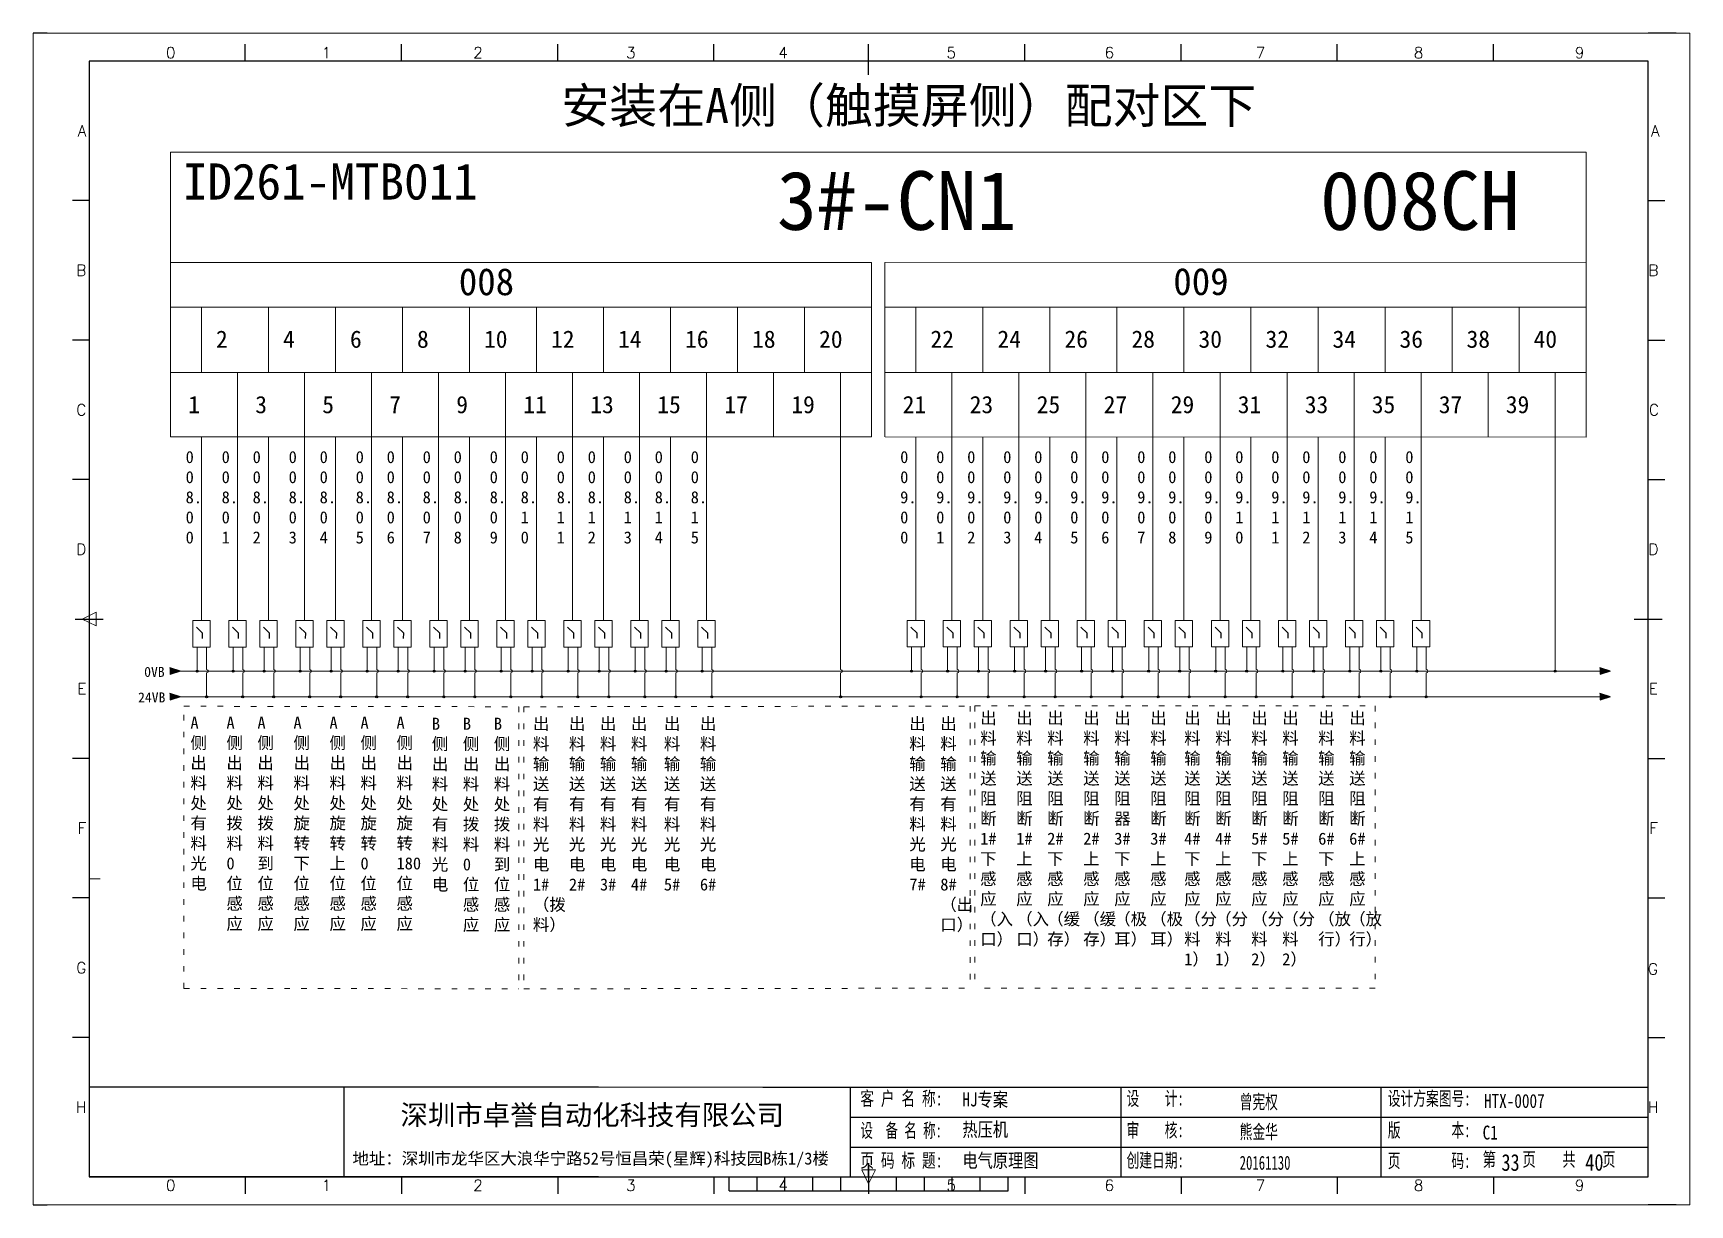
# Model space of a CAD drawing. Extents: x 35123 to 43919, y -4314 to -326.
# Drawn here: x 36945.9 to 37242.9, y -3963.9 to -3753.9 of the extents above; entities that cross this region are included whole.
import ezdxf
from ezdxf.enums import TextEntityAlignment as Align

# ---------------------------------------------------------------- set-up
doc = ezdxf.new("R2010")
doc.units = 0
doc.header["$MEASUREMENT"] = 0
doc.linetypes.add('2', pattern=[15, 1, -2, 1, -2, 1, -2, 1, -2, 1, -2])
doc.linetypes.add('ACAD_ISO02W100', pattern=[15, 12, -3])
for name, color, linetype in [('AE_BOR', 1, 'Continuous'), ('SYMS', 7, 'Continuous'), ('细实线层', 7, 'Continuous')]:
    doc.layers.add(name, color=color, linetype=linetype)
doc.styles.add('Standard0.67', font='', dxfattribs={"width": 0.67})
doc.styles.add('Standard_0.8', font='SimSun.ttf', dxfattribs={"width": 0.8})
doc.styles.add('WD', font='romans.shx', dxfattribs={"bigfont": 'gbcbig.shx'})
doc.styles.add('宋', font='SimSun.ttf', dxfattribs={"width": 0.7})
doc.styles.get('Standard0.67').set_extended_font_data('FangSong_GB2312')

msp = doc.modelspace()

# ---------------------------------------------------------------- texts
at = {"lineweight": 0, "attachment_point": 1}
for s, insert, char_height, width in [('{\\fSimSun|b0|i0|c134|p2;安装在A侧（触摸屏侧）配对区下}', (37040.594, -3763.694), 6.3, 141.24916), ('{\\fSimSun|b0|i0|c134|p2;ID261-MTB011}', (36972.726, -3777.216), 6.48, 79.50995), ('{\\fSimSun|b0|i0|c134|p2;3#-CN1 }', (37079.236, -3778.605), 10.53, 52.20126), ('{\\fSimSun|b0|i0|c134|p2;008CH  }', (37176.603, -3778.605), 10.53, 52.20126), ('{\\fSimSun|b0|i0|c134|p2;008}', (37022.212, -3795.982), 4.86, 21.99547), ('{\\fSimSun|b0|i0|c134|p2;009}', (37150.302, -3795.952), 4.86, 21.99547), ('{\\fSimSun|b0|i0|c134|p2;2}', (36978.681, -3807.168), 3.09582, 6.79376), ('{\\fSimSun|b0|i0|c134|p2;4}', (36990.694, -3807.168), 3.09582, 6.79376), ('{\\fSimSun|b0|i0|c134|p2;6}', (37002.707, -3807.168), 3.09582, 6.79376), ('{\\fSimSun|b0|i0|c134|p2;8}', (37014.72, -3807.168), 3.09582, 6.79376), ('{\\fSimSun|b0|i0|c134|p2;10}', (37026.733, -3807.168), 3.09582, 6.79376), ('{\\fSimSun|b0|i0|c134|p2;12}', (37038.747, -3807.168), 3.09582, 6.79376), ('{\\fSimSun|b0|i0|c134|p2;14}', (37050.76, -3807.168), 3.09582, 6.79376), ('{\\fSimSun|b0|i0|c134|p2;16}', (37062.773, -3807.168), 3.09582, 6.79376), ('{\\fSimSun|b0|i0|c134|p2;18}', (37074.786, -3807.168), 3.09582, 6.79376), ('{\\fSimSun|b0|i0|c134|p2;20}', (37086.799, -3807.168), 3.09582, 6.79376), ('{\\fSimSun|b0|i0|c134|p2;22}', (37106.764, -3807.162), 3.09582, 6.79376), ('{\\fSimSun|b0|i0|c134|p2;24}', (37118.777, -3807.162), 3.09582, 6.79376), ('{\\fSimSun|b0|i0|c134|p2;26}', (37130.791, -3807.162), 3.09582, 6.79376), ('{\\fSimSun|b0|i0|c134|p2;28}', (37142.804, -3807.162), 3.09582, 6.79376), ('{\\fSimSun|b0|i0|c134|p2;30}', (37154.817, -3807.162), 3.09582, 6.79376), ('{\\fSimSun|b0|i0|c134|p2;32}', (37166.83, -3807.162), 3.09582, 6.79376), ('{\\fSimSun|b0|i0|c134|p2;34}', (37178.843, -3807.162), 3.09582, 6.79376), ('{\\fSimSun|b0|i0|c134|p2;36}', (37190.857, -3807.162), 3.09582, 6.79376), ('{\\fSimSun|b0|i0|c134|p2;38}', (37202.87, -3807.162), 3.09582, 6.79376), ('{\\fSimSun|b0|i0|c134|p2;40}', (37214.883, -3807.162), 3.09582, 6.79376), ('{\\fSimSun|b0|i0|c134|p2;1}', (36973.705, -3818.893), 3.09582, 6.79376), ('{\\fSimSun|b0|i0|c134|p2;3}', (36985.718, -3818.893), 3.09582, 6.79376), ('{\\fSimSun|b0|i0|c134|p2;5}', (36997.731, -3818.893), 3.09582, 6.79376), ('{\\fSimSun|b0|i0|c134|p2;7}', (37009.745, -3818.893), 3.09582, 6.79376), ('{\\fSimSun|b0|i0|c134|p2;9}', (37021.758, -3818.893), 3.09582, 6.79376), ('{\\fSimSun|b0|i0|c134|p2;11}', (37033.771, -3818.893), 3.09582, 6.79376), ('{\\fSimSun|b0|i0|c134|p2;13}', (37045.784, -3818.893), 3.09582, 6.79376), ('{\\fSimSun|b0|i0|c134|p2;15}', (37057.797, -3818.893), 3.09582, 6.79376), ('{\\fSimSun|b0|i0|c134|p2;17}', (37069.811, -3818.893), 3.09582, 6.79376), ('{\\fSimSun|b0|i0|c134|p2;19}', (37081.824, -3818.893), 3.09582, 6.79376), ('{\\fSimSun|b0|i0|c134|p2;21}', (37101.789, -3818.887), 3.09582, 6.79376), ('{\\fSimSun|b0|i0|c134|p2;23}', (37113.802, -3818.887), 3.09582, 6.79376), ('{\\fSimSun|b0|i0|c134|p2;25}', (37125.815, -3818.887), 3.09582, 6.79376), ('{\\fSimSun|b0|i0|c134|p2;27}', (37137.828, -3818.887), 3.09582, 6.79376), ('{\\fSimSun|b0|i0|c134|p2;29}', (37149.841, -3818.887), 3.09582, 6.79376), ('{\\fSimSun|b0|i0|c134|p2;31}', (37161.855, -3818.887), 3.09582, 6.79376), ('{\\fSimSun|b0|i0|c134|p2;33}', (37173.868, -3818.887), 3.09582, 6.79376), ('{\\fSimSun|b0|i0|c134|p2;35}', (37185.881, -3818.887), 3.09582, 6.79376), ('{\\fSimSun|b0|i0|c134|p2;37}', (37197.894, -3818.887), 3.09582, 6.79376), ('{\\fSimSun|b0|i0|c134|p2;39}', (37209.907, -3818.887), 3.09582, 6.79376), ('{\\f@SimHei|b0|i0|c134|p49;0\\P0\\P8.\\P0\\P0}', (36973.24, -3828.767), 2.16, 3.85255), ('{\\f@SimHei|b0|i0|c134|p49;0\\P0\\P8.\\P0\\P1}', (36979.696, -3828.767), 2.16, 3.85255), ('{\\f@SimHei|b0|i0|c134|p49;0\\P0\\P8.\\P0\\P2}', (36985.253, -3828.767), 2.16, 3.85255), ('{\\f@SimHei|b0|i0|c134|p49;0\\P0\\P8.\\P0\\P3}', (36991.709, -3828.767), 2.16, 3.85255), ('{\\f@SimHei|b0|i0|c134|p49;0\\P0\\P8.\\P0\\P4}', (36997.266, -3828.767), 2.16, 3.85255), ('{\\f@SimHei|b0|i0|c134|p49;0\\P0\\P8.\\P0\\P5}', (37003.723, -3828.767), 2.16, 3.85255), ('{\\f@SimHei|b0|i0|c134|p49;0\\P0\\P8.\\P0\\P6}', (37009.279, -3828.767), 2.16, 3.85255), ('{\\f@SimHei|b0|i0|c134|p49;0\\P0\\P8.\\P0\\P7}', (37015.736, -3828.767), 2.16, 3.85255), ('{\\f@SimHei|b0|i0|c134|p49;0\\P0\\P8.\\P0\\P8}', (37021.292, -3828.767), 2.16, 3.85255), ('{\\f@SimHei|b0|i0|c134|p49;0\\P0\\P8.\\P0\\P9}', (37027.749, -3828.767), 2.16, 3.85255), ('{\\f@SimHei|b0|i0|c134|p49;0\\P0\\P8.\\P1\\P0}', (37033.306, -3828.767), 2.16, 3.85255), ('{\\f@SimHei|b0|i0|c134|p49;0\\P0\\P8.\\P1\\P1}', (37039.762, -3828.767), 2.16, 3.85255), ('{\\f@SimHei|b0|i0|c134|p49;0\\P0\\P8.\\P1\\P2}', (37045.319, -3828.767), 2.16, 3.85255), ('{\\f@SimHei|b0|i0|c134|p49;0\\P0\\P8.\\P1\\P3}', (37051.775, -3828.767), 2.16, 3.85255), ('{\\f@SimHei|b0|i0|c134|p49;0\\P0\\P8.\\P1\\P4}', (37057.332, -3828.767), 2.16, 3.85255), ('{\\f@SimHei|b0|i0|c134|p49;0\\P0\\P8.\\P1\\P5}', (37063.789, -3828.767), 2.16, 3.85255), ('{\\f@SimHei|b0|i0|c134|p49;0\\P0\\P9.\\P0\\P0}', (37101.337, -3828.767), 2.16, 3.85255), ('{\\f@SimHei|b0|i0|c134|p49;0\\P0\\P9.\\P0\\P1}', (37107.794, -3828.767), 2.16, 3.85255), ('{\\f@SimHei|b0|i0|c134|p49;0\\P0\\P9.\\P0\\P2}', (37113.351, -3828.767), 2.16, 3.85255), ('{\\f@SimHei|b0|i0|c134|p49;0\\P0\\P9.\\P0\\P3}', (37119.807, -3828.767), 2.16, 3.85255), ('{\\f@SimHei|b0|i0|c134|p49;0\\P0\\P9.\\P0\\P4}', (37125.364, -3828.767), 2.16, 3.85255), ('{\\f@SimHei|b0|i0|c134|p49;0\\P0\\P9.\\P0\\P5}', (37131.82, -3828.767), 2.16, 3.85255), ('{\\f@SimHei|b0|i0|c134|p49;0\\P0\\P9.\\P0\\P6}', (37137.377, -3828.767), 2.16, 3.85255), ('{\\f@SimHei|b0|i0|c134|p49;0\\P0\\P9.\\P0\\P7}', (37143.834, -3828.767), 2.16, 3.85255), ('{\\f@SimHei|b0|i0|c134|p49;0\\P0\\P9.\\P0\\P8}', (37149.39, -3828.767), 2.16, 3.85255), ('{\\f@SimHei|b0|i0|c134|p49;0\\P0\\P9.\\P0\\P9}', (37155.847, -3828.767), 2.16, 3.85255), ('{\\f@SimHei|b0|i0|c134|p49;0\\P0\\P9.\\P1\\P0}', (37161.403, -3828.767), 2.16, 3.85255), ('{\\f@SimHei|b0|i0|c134|p49;0\\P0\\P9.\\P1\\P1}', (37167.86, -3828.767), 2.16, 3.85255), ('{\\f@SimHei|b0|i0|c134|p49;0\\P0\\P9.\\P1\\P2}', (37173.417, -3828.767), 2.16, 3.85255), ('{\\f@SimHei|b0|i0|c134|p49;0\\P0\\P9.\\P1\\P3}', (37179.873, -3828.767), 2.16, 3.85255), ('{\\f@SimHei|b0|i0|c134|p49;0\\P0\\P9.\\P1\\P4}', (37185.43, -3828.767), 2.16, 3.85255), ('{\\f@SimHei|b0|i0|c134|p49;0\\P0\\P9.\\P1\\P5}', (37191.886, -3828.767), 2.16, 3.85255), ('{\\fSimSun|b0|i0|c134|p2;出料输送阻断1#下感应\\P（入口）}', (37115.678, -3875.552), 2.16, 3.85255), ('{\\fSimSun|b0|i0|c134|p2;出料输送阻断1#上感应\\P（入口）}', (37122.135, -3875.552), 2.16, 3.85255), ('{\\fSimSun|b0|i0|c134|p2;出料输送阻断2#下感应\\P（缓存）}', (37127.692, -3875.552), 2.16, 3.85255), ('{\\fSimSun|b0|i0|c134|p2;出料输送阻断2#上感应\\P（缓存）}', (37134.148, -3875.552), 2.16, 3.85255), ('{\\fSimSun|b0|i0|c134|p2;出料输送阻器3#下感应\\P（极耳）}', (37139.705, -3875.552), 2.16, 3.85255), ('{\\fSimSun|b0|i0|c134|p2;出料输送阻断3#上感应\\P（极耳）}', (37146.161, -3875.552), 2.16, 3.85255), ('{\\fSimSun|b0|i0|c134|p2;出料输送阻断4#下感应（分料1）}', (37152.249, -3875.552), 2.16, 3.85255), ('{\\fSimSun|b0|i0|c134|p2;出料输送阻断4#上感应\\P（分料1）}', (37157.806, -3875.552), 2.16, 3.85255), ('{\\fSimSun|b0|i0|c134|p2;出料输送阻断5#下感应（分料2）}', (37164.262, -3875.552), 2.16, 3.85255), ('{\\fSimSun|b0|i0|c134|p2;出料输送阻断5#上感应\\P（分料2）}', (37169.819, -3875.552), 2.16, 3.85255), ('{\\fSimSun|b0|i0|c134|p2;出料输送阻断6#下感应\\P（放行）}', (37176.275, -3875.552), 2.16, 3.85255), ('{\\fSimSun|b0|i0|c134|p2;出料输送阻断6#上感应\\P（放行）}', (37181.832, -3875.552), 2.16, 3.85255), ('{\\fSimSun|b0|i0|c134|p2;A侧出料处有料光电}', (36974.102, -3876.379), 2.16, 3.85255), ('{\\fSimSun|b0|i0|c134|p2;A侧出料处拨料0位感应}', (36980.559, -3876.379), 2.16, 3.85255), ('{\\fSimSun|b0|i0|c134|p2;A侧出料处拨料到位感应}', (36986.115, -3876.379), 2.16, 3.85255), ('{\\fSimSun|b0|i0|c134|p2;A侧出料处旋转下位感应}', (36992.572, -3876.379), 2.16, 3.85255), ('{\\fSimSun|b0|i0|c134|p2;A侧出料处旋转上位感应}', (36999.029, -3876.379), 2.16, 3.85255), ('{\\fSimSun|b0|i0|c134|p2;A侧出料处旋转0位感应}', (37004.585, -3876.379), 2.16, 3.85255), ('{\\fSimSun|b0|i0|c134|p2;A侧出料处旋转180位感应}', (37011.042, -3876.379), 2.16, 3.85255), ('{\\fSimSun|b0|i0|c134|p2;B侧出料处有料光电}', (37017.382, -3876.564), 2.16, 3.85255), ('{\\fSimSun|b0|i0|c134|p2;B侧出料处拨料0位感应}', (37022.938, -3876.564), 2.16, 3.85255), ('{\\fSimSun|b0|i0|c134|p2;B侧出料处拨料到位感应}', (37028.495, -3876.564), 2.16, 3.85255), ('{\\fSimSun|b0|i0|c134|p2;出料输送有料光电1#\\P（拨料）}', (37035.496, -3876.564), 2.16, 3.85255), ('{\\fSimSun|b0|i0|c134|p2;出料输送有料光电2#}', (37041.953, -3876.564), 2.16, 3.85255), ('{\\fSimSun|b0|i0|c134|p2;出料输送有料光电3#}', (37047.509, -3876.564), 2.16, 3.85255), ('{\\fSimSun|b0|i0|c134|p2;出料输送有料光电4#}', (37053.066, -3876.564), 2.16, 3.85255), ('{\\fSimSun|b0|i0|c134|p2;出料输送有料光电5#}', (37058.978, -3876.564), 2.16, 3.85255), ('{\\fSimSun|b0|i0|c134|p2;出料输送有料光电6#}', (37065.435, -3876.564), 2.16, 3.85255), ('{\\fSimSun|b0|i0|c134|p2;出料输送有料光电7#}', (37102.969, -3876.557), 2.16, 3.85255), ('{\\fSimSun|b0|i0|c134|p2;出料输送有料光电8#\\P（出口）}', (37108.526, -3876.557), 2.16, 3.85255)]:
    msp.add_mtext(s, dxfattribs=dict(at, insert=insert, char_height=char_height, width=width))
for s, insert, char_height, width, attachment_point in [('{\\fSimSun|b0|i0|c134|p2;0\\fSimSun|b0|i0|c0|p2;V\\fSimSun|b0|i0|c134|p2;B}', (36965.809, -3867.444), 1.8, 4.14086, 1), ('{\\fSimSun|b0|i0|c134|p2;24\\fSimSun|b0|i0|c0|p2;V\\fSimSun|b0|i0|c134|p2;B}', (36964.712, -3872.028), 1.8, 4.14086, 1), ('{\\fSimSun|b0|i0|c134|p2;深圳市卓誉自动化科技有限公司}', (37011.758, -3949.958), 3.6, 80.67766, 7), ('{\\fSimSun|b0|i0|c134|p2;地址：深圳市龙华区大浪华宁路52号恒昌荣(星辉)科技园B栋1/3楼}', (37003.146, -3957.218), 2.16, 89.25675, 7)]:
    msp.add_mtext(s, dxfattribs=dict(insert=insert, char_height=char_height, width=width, attachment_point=attachment_point))
at = {"ltscale": 2, "attachment_point": 1}
for s, insert, char_height, width, style in [('{\\fSimSun|b0|i0|c134|p2;\\W0.72;客 户 名 称:}', (37094.206, -3943.553), 2.5, 16.24768, 'Standard0.67'), ('HJ专案', (37112.493, -3943.727), 2.5, 33.90777, 'Standard_0.8'), ('{\\fSimSun|b0|i0|c134|p2;设    计:}', (37141.92, -3943.553), 2.5, 12.03121, 'Standard0.67'), ('{\\fSimSun|b0|i0|c134|p2;曾宪权}', (37162.197, -3944.155), 2.5, 12.03121, 'Standard0.67'), ('{\\fSimSun|b0|i0|c134|p2;设计方案图号:}', (37188.753, -3943.553), 2.5, 15.1644, 'Standard0.67'), ('{\\f@SimSun|b0|i0|c134|p2;HTX-0007}', (37205.992, -3943.994), 2.5, 33.90777, 'Standard_0.8'), ('{\\fSimSun|b0|i0|c134|p2;\\W0.66;设  备 名 称:}', (37094.206, -3949.282), 2.5, 15.12342, 'Standard0.67'), ('{\\fSimSun|b0|i0|c134|p2;热压机}', (37112.493, -3949.115), 2.5, 33.90777, 'Standard_0.8'), ('{\\fSimSun|b0|i0|c134|p2;审    核:}', (37141.92, -3949.227), 2.5, 12.03121, 'Standard0.67'), ('{\\fSimSun|b0|i0|c134|p2;熊金华}', (37162.197, -3949.517), 2.5, 12.03121, 'Standard0.67'), ('{\\fSimSun|b0|i0|c134|p2;版        本:}', (37188.753, -3949.227), 2.5, 16.84978, 'Standard0.67'), ('C1', (37205.752, -3949.667), 2.5, 5.97175, 'Standard_0.8'), ('{\\fSimSun|b0|i0|c134|p2;\\W0.72;页 码 标 题:}', (37094.206, -3954.65), 2.5, 15.12342, 'Standard0.67'), ('{\\fSimSun|b0|i0|c134|p2;电气原理图}', (37112.493, -3954.663), 2.5, 33.90777, 'Standard_0.8'), ('{\\fSimSun|b0|i0|c134|p2;创建日期:}', (37141.92, -3954.634), 2.5, 12.03121, 'Standard0.67'), ('{\\fSimSun|b0|i0|c134|p2;20161130}', (37162.197, -3955.075), 2.5, 12.03121, 'Standard0.67'), ('{\\fSimSun|b0|i0|c134|p2;页        码:}', (37188.753, -3954.713), 2.5, 15.72579, 'Standard0.67'), ('第    页    共    页', (37205.75, -3954.468), 2.5, 33.90777, '宋'), ('33', (37209.123, -3954.773), 3, 3.76639, 'Standard_0.8'), ('40', (37224.156, -3954.748), 3, 3.76639, 'Standard_0.8')]:
    msp.add_mtext(s, dxfattribs=dict(at, insert=insert, char_height=char_height, width=width, style=style))

# ---------------------------------------------------------------- blocks, each defined once
blk = doc.blocks.new('gb_a2_a')
for p, q in [((584, 410), (25, 410)), ((25, 410), (25, 10)), ((584, 10), (584, 410)), ((25, 10), (584, 10))]:
    blk.add_line(p, q)
at = {"lineweight": 9, "ltscale": 0.1}
blk.add_line((25, 116.86), (29, 116.86), dxfattribs=at)
at = {"layer": 'AE_BOR', "lineweight": 30}
for p, q in [((10, 420), (4.93, 420)), ((594, 420), (584, 420)), ((4.93, 0), (10, 0)), ((594, 0), (584, 0))]:
    blk.add_line(p, q, dxfattribs=at)
at = {"layer": 'AE_BOR', "color": 1, "lineweight": 15}
for p, q in [((4.93, 420), (598.93, 420)), ((4.93, 0), (4.93, 420)), ((598.93, 420), (598.93, 0)), ((22.5, 210), (27.5, 212.5)), ((27.5, 207.5), (22.5, 210)), ((27.5, 212.5), (27.5, 207.5)), ((304.5, 7.5), (302, 12.5)), ((302, 12.5), (307, 12.5)), ((307, 12.5), (304.5, 7.5)), ((598.93, 0), (4.93, 0))]:
    blk.add_line(p, q, dxfattribs=at)
at = {"layer": 'AE_BOR'}
for p, q in [((81, 410), (81, 416)), ((137, 410), (137, 416)), ((193, 410), (193, 416)), ((249, 410), (249, 416)), ((304.5, 410), (304.5, 416)), ((360.5, 410), (360.5, 416)), ((416.5, 410), (416.5, 416)), ((472.5, 410), (472.5, 416)), ((528.5, 410), (528.5, 416)), ((25, 360), (19, 360)), ((584, 360), (590, 360)), ((25, 310), (19, 310)), ((584, 310), (590, 310)), ((25, 260), (19, 260)), ((584, 260), (590, 260)), ((25, 160), (19, 160)), ((584, 160), (590, 160)), ((25, 110), (19, 110)), ((584, 110), (590, 110)), ((25, 60), (19, 60)), ((584, 60), (590, 60)), ((81, 10), (81, 4)), ((137, 10), (137, 4)), ((193, 10), (193, 4)), ((249, 10), (249, 4)), ((304.5, 10), (304.5, 4)), ((360.5, 10), (360.5, 4)), ((416.5, 10), (416.5, 4)), ((472.5, 10), (472.5, 4)), ((528.5, 10), (528.5, 4))]:
    blk.add_line(p, q, dxfattribs=at)
at = {"layer": 'AE_BOR', "color": 2, "lineweight": 30}
for p, q in [((304.5, 405), (304.5, 415)), ((20, 210), (30, 210)), ((579, 210), (589, 210)), ((304.5, 10), (304.5, 15)), ((304.5, 15), (304.5, 5)), ((254.5, 5), (254.5, 10)), ((264.5, 5), (264.5, 10)), ((274.5, 5), (274.5, 10)), ((284.5, 5), (284.5, 10)), ((294.5, 5), (294.5, 10)), ((304.5, 10), (304.5, 5)), ((314.5, 5), (314.5, 10)), ((324.5, 5), (324.5, 10)), ((334.5, 5), (334.5, 10)), ((344.5, 5), (344.5, 10)), ((354.5, 5), (354.5, 10)), ((254.5, 5), (354.5, 5))]:
    blk.add_line(p, q, dxfattribs=at)
at = {"layer": 'AE_BOR', "style": 'WD'}
for s, p in [('0', (54.27, 411)), ('1', (110.12, 411)), ('2', (164.42, 411)), ('3', (219.22, 411)), ('4', (273.82, 411)), ('5', (334.12, 411)), ('6', (390.81, 411)), ('7', (445.01, 411)), ('8', (501.67, 411)), ('9', (559.4, 411)), ('0', (54.27, 5)), ('1', (110.12, 5)), ('2', (164.42, 5)), ('3', (219.22, 5)), ('4', (273.82, 5)), ('5', (334.12, 5)), ('6', (390.81, 5)), ('7', (445.01, 5)), ('8', (501.67, 5)), ('9', (559.4, 5))]:
    blk.add_text(s, height=4, dxfattribs=at).set_placement(p, align=Align.CENTER)
for s, p in [('A', (24, 385)), ('A', (588.05, 385)), ('B', (24, 335)), ('B', (587.67, 335)), ('C', (24, 285)), ('C', (587.86, 285)), ('D', (24, 235)), ('D', (587.67, 235)), ('E', (24, 185)), ('E', (587.48, 185)), ('F', (24, 135)), ('F', (587.48, 135)), ('F', (587.48, 135)), ('G', (24, 85)), ('G', (587.48, 84.56)), ('H', (24, 35)), ('H', (587.67, 35))]:
    blk.add_text(s, height=4, dxfattribs=at).set_placement(p, align=Align.MIDDLE_RIGHT)
blk = doc.blocks.new('WDDOT')
blk.add_hatch(color=256).paths.add_polyline_path([(0.5, 0, 1), (-0.5, 0, 1)])
blk.add_circle((0, 0), 0.5)

# ---------------------------------------------------------------- hatches: boundary and pattern name
for points in [[(36972.262, -3868.226), (36970.399, -3868.823), (36970.399, -3867.629)], [(37228.606, -3868.226), (37226.743, -3868.823), (37226.743, -3867.629)], [(36972.262, -3872.809), (36970.399, -3873.406), (36970.399, -3872.213)], [(37228.606, -3872.809), (37226.743, -3873.406), (37226.743, -3872.213)]]:
    msp.add_hatch(color=256).paths.add_polyline_path(points)
h = msp.add_hatch(color=256)
edge = h.paths.add_edge_path()
edge.add_arc((36975.305, -3868.234), 0.177, 0, 360)
h = msp.add_hatch(color=256)
edge = h.paths.add_edge_path()
edge.add_arc((36981.762, -3868.234), 0.177, 0, 360)
h = msp.add_hatch(color=256)
edge = h.paths.add_edge_path()
edge.add_arc((36987.318, -3868.234), 0.177, 0, 360)
h = msp.add_hatch(color=256)
edge = h.paths.add_edge_path()
edge.add_arc((36993.775, -3868.234), 0.177, 0, 360)
h = msp.add_hatch(color=256)
edge = h.paths.add_edge_path()
edge.add_arc((36999.332, -3868.234), 0.177, 0, 360)
h = msp.add_hatch(color=256)
edge = h.paths.add_edge_path()
edge.add_arc((37005.788, -3868.234), 0.177, 0, 360)
h = msp.add_hatch(color=256)
edge = h.paths.add_edge_path()
edge.add_arc((37011.345, -3868.234), 0.177, 0, 360)
h = msp.add_hatch(color=256)
edge = h.paths.add_edge_path()
edge.add_arc((37017.801, -3868.234), 0.177, 0, 360)
h = msp.add_hatch(color=256)
edge = h.paths.add_edge_path()
edge.add_arc((37023.358, -3868.234), 0.177, 0, 360)
h = msp.add_hatch(color=256)
edge = h.paths.add_edge_path()
edge.add_arc((37029.815, -3868.234), 0.177, 0, 360)
h = msp.add_hatch(color=256)
edge = h.paths.add_edge_path()
edge.add_arc((37035.371, -3868.234), 0.177, 0, 360)
h = msp.add_hatch(color=256)
edge = h.paths.add_edge_path()
edge.add_arc((37041.828, -3868.234), 0.177, 0, 360)
h = msp.add_hatch(color=256)
edge = h.paths.add_edge_path()
edge.add_arc((37047.384, -3868.234), 0.177, 0, 360)
h = msp.add_hatch(color=256)
edge = h.paths.add_edge_path()
edge.add_arc((37053.841, -3868.234), 0.177, 0, 360)
h = msp.add_hatch(color=256)
edge = h.paths.add_edge_path()
edge.add_arc((37059.398, -3868.234), 0.177, 0, 360)
h = msp.add_hatch(color=256)
edge = h.paths.add_edge_path()
edge.add_arc((37065.854, -3868.234), 0.177, 0, 360)
h = msp.add_hatch(color=256)
edge = h.paths.add_edge_path()
edge.add_arc((37103.389, -3868.228), 0.177, 0, 360)
h = msp.add_hatch(color=256)
edge = h.paths.add_edge_path()
edge.add_arc((37109.846, -3868.228), 0.177, 0, 360)
h = msp.add_hatch(color=256)
edge = h.paths.add_edge_path()
edge.add_arc((37115.402, -3868.228), 0.177, 0, 360)
h = msp.add_hatch(color=256)
edge = h.paths.add_edge_path()
edge.add_arc((37121.859, -3868.228), 0.177, 0, 360)
h = msp.add_hatch(color=256)
edge = h.paths.add_edge_path()
edge.add_arc((37127.415, -3868.228), 0.177, 0, 360)
h = msp.add_hatch(color=256)
edge = h.paths.add_edge_path()
edge.add_arc((37133.872, -3868.228), 0.177, 0, 360)
h = msp.add_hatch(color=256)
edge = h.paths.add_edge_path()
edge.add_arc((37139.429, -3868.228), 0.177, 0, 360)
h = msp.add_hatch(color=256)
edge = h.paths.add_edge_path()
edge.add_arc((37145.885, -3868.228), 0.177, 0, 360)
h = msp.add_hatch(color=256)
edge = h.paths.add_edge_path()
edge.add_arc((37151.442, -3868.228), 0.177, 0, 360)
h = msp.add_hatch(color=256)
edge = h.paths.add_edge_path()
edge.add_arc((37157.898, -3868.228), 0.177, 0, 360)
h = msp.add_hatch(color=256)
edge = h.paths.add_edge_path()
edge.add_arc((37163.455, -3868.228), 0.177, 0, 360)
h = msp.add_hatch(color=256)
edge = h.paths.add_edge_path()
edge.add_arc((37169.912, -3868.228), 0.177, 0, 360)
h = msp.add_hatch(color=256)
edge = h.paths.add_edge_path()
edge.add_arc((37175.468, -3868.228), 0.177, 0, 360)
h = msp.add_hatch(color=256)
edge = h.paths.add_edge_path()
edge.add_arc((37181.925, -3868.228), 0.177, 0, 360)
h = msp.add_hatch(color=256)
edge = h.paths.add_edge_path()
edge.add_arc((37187.481, -3868.228), 0.177, 0, 360)
h = msp.add_hatch(color=256)
edge = h.paths.add_edge_path()
edge.add_arc((37193.938, -3868.228), 0.177, 0, 360)
h = msp.add_hatch(color=256)
edge = h.paths.add_edge_path()
edge.add_arc((37218.739, -3868.226), 0.177, 0, 360)
h = msp.add_hatch(color=256)
edge = h.paths.add_edge_path()
edge.add_arc((36977.01, -3872.818), 0.177, 0, 360)
h = msp.add_hatch(color=256)
edge = h.paths.add_edge_path()
edge.add_arc((36983.467, -3872.818), 0.177, 0, 360)
h = msp.add_hatch(color=256)
edge = h.paths.add_edge_path()
edge.add_arc((36989.024, -3872.818), 0.177, 0, 360)
h = msp.add_hatch(color=256)
edge = h.paths.add_edge_path()
edge.add_arc((36995.48, -3872.818), 0.177, 0, 360)
h = msp.add_hatch(color=256)
edge = h.paths.add_edge_path()
edge.add_arc((37001.037, -3872.818), 0.177, 0, 360)
h = msp.add_hatch(color=256)
edge = h.paths.add_edge_path()
edge.add_arc((37007.493, -3872.818), 0.177, 0, 360)
h = msp.add_hatch(color=256)
edge = h.paths.add_edge_path()
edge.add_arc((37013.05, -3872.818), 0.177, 0, 360)
h = msp.add_hatch(color=256)
edge = h.paths.add_edge_path()
edge.add_arc((37019.507, -3872.818), 0.177, 0, 360)
h = msp.add_hatch(color=256)
edge = h.paths.add_edge_path()
edge.add_arc((37025.063, -3872.818), 0.177, 0, 360)
h = msp.add_hatch(color=256)
edge = h.paths.add_edge_path()
edge.add_arc((37031.52, -3872.818), 0.177, 0, 360)
h = msp.add_hatch(color=256)
edge = h.paths.add_edge_path()
edge.add_arc((37037.076, -3872.818), 0.177, 0, 360)
h = msp.add_hatch(color=256)
edge = h.paths.add_edge_path()
edge.add_arc((37043.533, -3872.818), 0.177, 0, 360)
h = msp.add_hatch(color=256)
edge = h.paths.add_edge_path()
edge.add_arc((37049.09, -3872.818), 0.177, 0, 360)
h = msp.add_hatch(color=256)
edge = h.paths.add_edge_path()
edge.add_arc((37055.546, -3872.818), 0.177, 0, 360)
h = msp.add_hatch(color=256)
edge = h.paths.add_edge_path()
edge.add_arc((37061.103, -3872.818), 0.177, 0, 360)
h = msp.add_hatch(color=256)
edge = h.paths.add_edge_path()
edge.add_arc((37067.559, -3872.818), 0.177, 0, 360)
h = msp.add_hatch(color=256)
edge = h.paths.add_edge_path()
edge.add_arc((37090.669, -3872.818), 0.177, 0, 360)
h = msp.add_hatch(color=256)
edge = h.paths.add_edge_path()
edge.add_arc((37105.094, -3872.811), 0.177, 0, 360)
h = msp.add_hatch(color=256)
edge = h.paths.add_edge_path()
edge.add_arc((37111.551, -3872.811), 0.177, 0, 360)
h = msp.add_hatch(color=256)
edge = h.paths.add_edge_path()
edge.add_arc((37117.107, -3872.811), 0.177, 0, 360)
h = msp.add_hatch(color=256)
edge = h.paths.add_edge_path()
edge.add_arc((37123.564, -3872.811), 0.177, 0, 360)
h = msp.add_hatch(color=256)
edge = h.paths.add_edge_path()
edge.add_arc((37129.121, -3872.811), 0.177, 0, 360)
h = msp.add_hatch(color=256)
edge = h.paths.add_edge_path()
edge.add_arc((37135.577, -3872.811), 0.177, 0, 360)
h = msp.add_hatch(color=256)
edge = h.paths.add_edge_path()
edge.add_arc((37141.134, -3872.811), 0.177, 0, 360)
h = msp.add_hatch(color=256)
edge = h.paths.add_edge_path()
edge.add_arc((37147.59, -3872.811), 0.177, 0, 360)
h = msp.add_hatch(color=256)
edge = h.paths.add_edge_path()
edge.add_arc((37153.147, -3872.811), 0.177, 0, 360)
h = msp.add_hatch(color=256)
edge = h.paths.add_edge_path()
edge.add_arc((37159.604, -3872.811), 0.177, 0, 360)
h = msp.add_hatch(color=256)
edge = h.paths.add_edge_path()
edge.add_arc((37165.16, -3872.811), 0.177, 0, 360)
h = msp.add_hatch(color=256)
edge = h.paths.add_edge_path()
edge.add_arc((37171.617, -3872.811), 0.177, 0, 360)
h = msp.add_hatch(color=256)
edge = h.paths.add_edge_path()
edge.add_arc((37177.173, -3872.811), 0.177, 0, 360)
h = msp.add_hatch(color=256)
edge = h.paths.add_edge_path()
edge.add_arc((37183.63, -3872.811), 0.177, 0, 360)
h = msp.add_hatch(color=256)
edge = h.paths.add_edge_path()
edge.add_arc((37189.187, -3872.811), 0.177, 0, 360)
h = msp.add_hatch(color=256)
edge = h.paths.add_edge_path()
edge.add_arc((37195.643, -3872.811), 0.177, 0, 360)

# ---------------------------------------------------------------- linework, layer by layer
at = {"lineweight": 0}
for p, q in [((37224.286, -3775.222), (36970.513, -3775.204)), ((36970.523, -3826.245), (36970.513, -3775.204)), ((37224.298, -3826.263), (37224.286, -3775.222)), ((37096.212, -3803.005), (36970.51, -3803.005)), ((36976.08, -3814.686), (36976.08, -3803.005)), ((36988.093, -3814.686), (36988.093, -3803.005)), ((37000.106, -3814.686), (37000.106, -3803.005)), ((37012.119, -3814.686), (37012.119, -3803.005)), ((37024.132, -3814.686), (37024.132, -3803.005)), ((37036.146, -3814.686), (37036.146, -3803.005)), ((37048.159, -3814.686), (37048.159, -3803.005)), ((37060.172, -3814.686), (37060.172, -3803.005)), ((37072.185, -3814.686), (37072.185, -3803.005)), ((37084.198, -3814.686), (37084.198, -3803.005)), ((37096.212, -3814.686), (37096.212, -3803.005)), ((37098.621, -3802.987), (37224.292, -3802.985)), ((37104.163, -3814.679), (37104.163, -3802.999)), ((37116.176, -3814.679), (37116.176, -3802.999)), ((37128.19, -3814.679), (37128.19, -3802.999)), ((37140.203, -3814.679), (37140.203, -3802.999)), ((37152.216, -3814.679), (37152.216, -3802.999)), ((37164.229, -3814.679), (37164.229, -3802.999)), ((37176.242, -3814.679), (37176.242, -3802.999)), ((37188.256, -3814.679), (37188.256, -3802.999)), ((37200.269, -3814.679), (37200.269, -3802.999)), ((37212.282, -3814.679), (37212.282, -3802.999)), ((36970.523, -3814.686), (37096.212, -3814.686)), ((36970.523, -3814.686), (36976.08, -3814.686)), ((36982.536, -3826.245), (36982.536, -3814.686)), ((36994.549, -3826.245), (36994.549, -3814.686)), ((37006.563, -3826.245), (37006.563, -3814.686)), ((37018.576, -3826.245), (37018.576, -3814.686)), ((37030.589, -3826.245), (37030.589, -3814.686)), ((37042.602, -3826.245), (37042.602, -3814.686)), ((37054.615, -3826.245), (37054.615, -3814.686)), ((37066.629, -3826.245), (37066.629, -3814.686)), ((37078.642, -3826.245), (37078.642, -3814.686)), ((37090.655, -3826.245), (37090.655, -3814.686)), ((37098.607, -3814.679), (37224.295, -3814.679)), ((37098.607, -3814.679), (37104.163, -3814.679)), ((37110.62, -3826.238), (37110.62, -3814.679)), ((37122.633, -3826.238), (37122.633, -3814.679)), ((37134.646, -3826.238), (37134.646, -3814.679)), ((37146.659, -3826.238), (37146.659, -3814.679)), ((37158.673, -3826.238), (37158.673, -3814.679)), ((37170.686, -3826.238), (37170.686, -3814.679)), ((37182.699, -3826.238), (37182.699, -3814.679)), ((37194.712, -3826.238), (37194.712, -3814.679)), ((37206.725, -3826.238), (37206.725, -3814.679)), ((37218.739, -3826.238), (37218.739, -3814.679)), ((36970.523, -3826.245), (37096.211, -3826.245)), ((36976.08, -3826.245), (36976.08, -3859.16)), ((36976.08, -3826.245), (36976.08, -3859.16)), ((36982.536, -3826.245), (36982.536, -3859.16)), ((36982.536, -3826.245), (36982.536, -3859.16)), ((36982.536, -3826.245), (36982.536, -3859.16)), ((36988.093, -3826.245), (36988.093, -3859.16)), ((36988.093, -3826.245), (36988.093, -3859.16)), ((36988.093, -3826.245), (36988.093, -3859.16)), ((36994.549, -3826.245), (36994.549, -3859.16)), ((36994.549, -3826.245), (36994.549, -3859.16)), ((36994.549, -3826.245), (36994.549, -3859.16)), ((37000.106, -3826.245), (37000.106, -3859.16)), ((37000.106, -3826.245), (37000.106, -3859.16)), ((37000.106, -3826.245), (37000.106, -3859.16)), ((37006.563, -3826.245), (37006.563, -3859.16)), ((37006.563, -3826.245), (37006.563, -3859.16)), ((37006.563, -3826.245), (37006.563, -3859.16)), ((37012.119, -3826.245), (37012.119, -3859.16)), ((37012.119, -3826.245), (37012.119, -3859.16)), ((37012.119, -3826.245), (37012.119, -3859.16)), ((37018.576, -3826.245), (37018.576, -3859.16)), ((37018.576, -3826.245), (37018.576, -3859.16)), ((37024.132, -3826.245), (37024.132, -3859.16)), ((37024.132, -3826.245), (37024.132, -3859.16)), ((37030.589, -3826.245), (37030.589, -3859.16)), ((37030.589, -3826.245), (37030.589, -3859.16)), ((37036.146, -3826.245), (37036.146, -3859.16)), ((37036.146, -3826.245), (37036.146, -3859.16)), ((37042.602, -3826.245), (37042.602, -3859.16)), ((37048.159, -3826.245), (37048.159, -3859.16)), ((37054.615, -3826.245), (37054.615, -3859.16)), ((37060.172, -3826.245), (37060.172, -3859.16)), ((37066.629, -3826.245), (37066.629, -3859.16)), ((37090.669, -3826.245), (37090.669, -3867.924)), ((37098.621, -3826.245), (37224.298, -3826.263)), ((37104.163, -3826.238), (37104.163, -3859.153)), ((37110.62, -3826.238), (37110.62, -3859.153)), ((37116.176, -3826.238), (37116.176, -3859.153)), ((37122.633, -3826.238), (37122.633, -3859.153)), ((37128.19, -3826.238), (37128.19, -3859.153)), ((37134.646, -3826.238), (37134.646, -3859.153)), ((37140.203, -3826.238), (37140.203, -3859.153)), ((37146.659, -3826.238), (37146.659, -3859.153)), ((37152.216, -3826.238), (37152.216, -3859.153)), ((37158.673, -3826.238), (37158.673, -3859.153)), ((37164.229, -3826.238), (37164.229, -3859.153)), ((37170.686, -3826.238), (37170.686, -3859.153)), ((37176.242, -3826.238), (37176.242, -3859.153)), ((37182.699, -3826.238), (37182.699, -3859.153)), ((37188.256, -3826.238), (37188.256, -3859.153)), ((37194.712, -3826.238), (37194.712, -3859.153)), ((37218.739, -3826.245), (37218.739, -3868.226)), ((36975.305, -3863.891), (36975.305, -3868.234)), ((36977.01, -3863.891), (36977.01, -3867.924)), ((36981.762, -3863.891), (36981.762, -3868.234)), ((36983.467, -3863.891), (36983.467, -3867.924)), ((36987.318, -3863.891), (36987.318, -3868.234)), ((36989.024, -3863.891), (36989.024, -3867.924)), ((36993.775, -3863.891), (36993.775, -3868.234)), ((36995.48, -3863.891), (36995.48, -3867.924)), ((36999.332, -3863.891), (36999.332, -3868.234)), ((37001.037, -3863.891), (37001.037, -3867.924)), ((37005.788, -3863.891), (37005.788, -3868.234)), ((37007.493, -3863.891), (37007.493, -3867.924)), ((37011.345, -3863.891), (37011.345, -3868.234)), ((37013.05, -3863.891), (37013.05, -3867.924)), ((37017.801, -3863.891), (37017.801, -3868.234)), ((37019.507, -3863.891), (37019.507, -3867.924)), ((37023.358, -3863.891), (37023.358, -3868.234)), ((37025.063, -3863.891), (37025.063, -3867.924)), ((37029.815, -3863.891), (37029.815, -3868.234)), ((37031.52, -3863.891), (37031.52, -3867.924)), ((37035.371, -3863.891), (37035.371, -3868.234)), ((37037.076, -3863.891), (37037.076, -3867.924)), ((37041.828, -3863.891), (37041.828, -3868.234)), ((37043.533, -3863.891), (37043.533, -3867.924)), ((37047.384, -3863.891), (37047.384, -3868.234)), ((37049.09, -3863.891), (37049.09, -3867.924)), ((37053.841, -3863.891), (37053.841, -3868.234)), ((37055.546, -3863.891), (37055.546, -3867.924)), ((37059.398, -3863.891), (37059.398, -3868.234)), ((37061.103, -3863.891), (37061.103, -3867.924)), ((37065.854, -3863.891), (37065.854, -3868.234)), ((37067.559, -3863.891), (37067.559, -3867.924)), ((37103.389, -3863.884), (37103.389, -3868.228)), ((37105.094, -3863.884), (37105.094, -3867.917)), ((37109.846, -3863.884), (37109.846, -3868.228)), ((37111.551, -3863.884), (37111.551, -3867.917)), ((37115.402, -3863.884), (37115.402, -3868.228)), ((37117.107, -3863.884), (37117.107, -3867.917)), ((37121.859, -3863.884), (37121.859, -3868.228)), ((37123.564, -3863.884), (37123.564, -3867.917)), ((37127.415, -3863.884), (37127.415, -3868.228)), ((37129.121, -3863.884), (37129.121, -3867.917)), ((37133.872, -3863.884), (37133.872, -3868.228)), ((37135.577, -3863.884), (37135.577, -3867.917)), ((37139.429, -3863.884), (37139.429, -3868.228)), ((37141.134, -3863.884), (37141.134, -3867.917)), ((37145.885, -3863.884), (37145.885, -3868.228)), ((37147.59, -3863.884), (37147.59, -3867.917)), ((37151.442, -3863.884), (37151.442, -3868.228)), ((37153.147, -3863.884), (37153.147, -3867.917)), ((37157.898, -3863.884), (37157.898, -3868.228)), ((37159.604, -3863.884), (37159.604, -3867.917)), ((37163.455, -3863.884), (37163.455, -3868.228)), ((37165.16, -3863.884), (37165.16, -3867.917)), ((37169.912, -3863.884), (37169.912, -3868.228)), ((37171.617, -3863.884), (37171.617, -3867.917)), ((37175.468, -3863.884), (37175.468, -3868.228)), ((37177.173, -3863.884), (37177.173, -3867.917)), ((37181.925, -3863.884), (37181.925, -3868.228)), ((37183.63, -3863.884), (37183.63, -3867.917)), ((37187.481, -3863.884), (37187.481, -3868.228)), ((37189.187, -3863.884), (37189.187, -3867.917)), ((37193.938, -3863.884), (37193.938, -3868.228)), ((37195.643, -3863.884), (37195.643, -3867.917)), ((36972.262, -3868.226), (37228.606, -3868.226)), ((36977.01, -3868.529), (36977.01, -3872.809)), ((36983.467, -3868.529), (36983.467, -3872.809)), ((36989.024, -3868.529), (36989.024, -3872.809)), ((36995.48, -3868.529), (36995.48, -3872.809)), ((37001.037, -3868.529), (37001.037, -3872.809)), ((37007.493, -3868.529), (37007.493, -3872.809)), ((37013.05, -3868.529), (37013.05, -3872.809)), ((37019.507, -3868.529), (37019.507, -3872.809)), ((37025.063, -3868.529), (37025.063, -3872.809)), ((37031.52, -3868.529), (37031.52, -3872.809)), ((37037.076, -3868.529), (37037.076, -3872.809)), ((37043.533, -3868.529), (37043.533, -3872.809)), ((37049.09, -3868.529), (37049.09, -3872.809)), ((37055.546, -3868.529), (37055.546, -3872.809)), ((37061.103, -3868.529), (37061.103, -3872.809)), ((37067.559, -3868.529), (37067.559, -3872.809)), ((37090.669, -3868.529), (37090.669, -3872.809)), ((37105.094, -3868.522), (37105.094, -3872.803)), ((37111.551, -3868.522), (37111.551, -3872.803)), ((37117.107, -3868.522), (37117.107, -3872.803)), ((37123.564, -3868.522), (37123.564, -3872.803)), ((37129.121, -3868.522), (37129.121, -3872.803)), ((37135.577, -3868.522), (37135.577, -3872.803)), ((37141.134, -3868.522), (37141.134, -3872.803)), ((37147.59, -3868.522), (37147.59, -3872.803)), ((37153.147, -3868.522), (37153.147, -3872.803)), ((37159.604, -3868.522), (37159.604, -3872.803)), ((37165.16, -3868.522), (37165.16, -3872.803)), ((37171.617, -3868.522), (37171.617, -3872.803)), ((37177.173, -3868.522), (37177.173, -3872.803)), ((37183.63, -3868.522), (37183.63, -3872.803)), ((37189.187, -3868.522), (37189.187, -3872.803)), ((37195.643, -3868.522), (37195.643, -3872.803)), ((36972.262, -3872.809), (37228.606, -3872.809))]:
    msp.add_line(p, q, dxfattribs=at)
at = {"linetype": 'ACAD_ISO02W100'}
for p, q in [((36976.291, -3861.43), (36975.185, -3860.357)), ((36982.748, -3861.43), (36981.642, -3860.357)), ((36988.304, -3861.43), (36987.198, -3860.357)), ((36994.761, -3861.43), (36993.655, -3860.357)), ((37000.318, -3861.43), (36999.211, -3860.357)), ((37006.774, -3861.43), (37005.668, -3860.357)), ((37012.331, -3861.43), (37011.225, -3860.357)), ((37018.787, -3861.43), (37017.681, -3860.357)), ((37024.344, -3861.43), (37023.238, -3860.357)), ((37030.801, -3861.43), (37029.694, -3860.357)), ((37036.357, -3861.43), (37035.251, -3860.357)), ((37042.814, -3861.43), (37041.708, -3860.357)), ((37048.37, -3861.43), (37047.264, -3860.357)), ((37054.827, -3861.43), (37053.721, -3860.357)), ((37060.384, -3861.43), (37059.277, -3860.357)), ((37066.84, -3861.43), (37065.734, -3860.357)), ((37104.375, -3861.423), (37103.269, -3860.351)), ((37110.831, -3861.423), (37109.725, -3860.351)), ((37116.388, -3861.423), (37115.282, -3860.351)), ((37122.845, -3861.423), (37121.738, -3860.351)), ((37128.401, -3861.423), (37127.295, -3860.351)), ((37134.858, -3861.423), (37133.752, -3860.351)), ((37140.414, -3861.423), (37139.308, -3860.351)), ((37146.871, -3861.423), (37145.765, -3860.351)), ((37152.428, -3861.423), (37151.321, -3860.351)), ((37158.884, -3861.423), (37157.778, -3860.351)), ((37164.441, -3861.423), (37163.335, -3860.351)), ((37170.897, -3861.423), (37169.791, -3860.351)), ((37176.454, -3861.423), (37175.348, -3860.351)), ((37182.911, -3861.423), (37181.804, -3860.351)), ((37188.467, -3861.423), (37187.361, -3860.351)), ((37194.924, -3861.423), (37193.818, -3860.351)), ((36976.289, -3862.336), (36976.291, -3861.43)), ((36982.745, -3862.336), (36982.748, -3861.43)), ((36988.302, -3862.336), (36988.304, -3861.43)), ((36994.759, -3862.336), (36994.761, -3861.43)), ((37000.315, -3862.336), (37000.318, -3861.43)), ((37006.772, -3862.336), (37006.774, -3861.43)), ((37012.328, -3862.336), (37012.331, -3861.43)), ((37018.785, -3862.336), (37018.787, -3861.43)), ((37024.342, -3862.336), (37024.344, -3861.43)), ((37030.798, -3862.336), (37030.801, -3861.43)), ((37036.355, -3862.336), (37036.357, -3861.43)), ((37042.811, -3862.336), (37042.814, -3861.43)), ((37048.368, -3862.336), (37048.37, -3861.43)), ((37054.825, -3862.336), (37054.827, -3861.43)), ((37060.381, -3862.336), (37060.384, -3861.43)), ((37066.838, -3862.336), (37066.84, -3861.43)), ((37104.372, -3862.33), (37104.375, -3861.423)), ((37110.829, -3862.33), (37110.831, -3861.423)), ((37116.386, -3862.33), (37116.388, -3861.423)), ((37122.842, -3862.33), (37122.845, -3861.423)), ((37128.399, -3862.33), (37128.401, -3861.423)), ((37134.855, -3862.33), (37134.858, -3861.423)), ((37140.412, -3862.33), (37140.414, -3861.423)), ((37146.869, -3862.33), (37146.871, -3861.423)), ((37152.425, -3862.33), (37152.428, -3861.423)), ((37158.882, -3862.33), (37158.884, -3861.423)), ((37164.438, -3862.33), (37164.441, -3861.423)), ((37170.895, -3862.33), (37170.897, -3861.423)), ((37176.452, -3862.33), (37176.454, -3861.423)), ((37182.908, -3862.33), (37182.911, -3861.423)), ((37188.465, -3862.33), (37188.467, -3861.423)), ((37194.921, -3862.33), (37194.924, -3861.423))]:
    msp.add_line(p, q, dxfattribs=at)
for p, q in [((36972.262, -3868.226), (36970.399, -3867.629)), ((36972.262, -3868.226), (36970.399, -3868.823)), ((37228.606, -3868.226), (37226.743, -3867.629)), ((37228.606, -3868.226), (37226.743, -3868.823)), ((36972.262, -3872.809), (36970.399, -3872.213)), ((36972.262, -3872.809), (36970.399, -3873.406)), ((37228.606, -3872.809), (37226.743, -3872.213)), ((37228.606, -3872.809), (37226.743, -3873.406)), ((37001.59, -3942.785), (37001.59, -3958.87)), ((37092.402, -3948.146), (37136.654, -3948.146)), ((37136.654, -3948.146), (37205.44, -3948.146)), ((37205.44, -3948.146), (37235.437, -3948.146)), ((37092.402, -3953.508), (37136.654, -3953.508)), ((37136.654, -3953.508), (37205.44, -3953.508)), ((37205.44, -3953.508), (37235.437, -3953.508)), ((37076.704, -3958.87), (37136.654, -3958.87)), ((37136.654, -3958.87), (37205.44, -3958.87))]:
    msp.add_line(p, q)
at = {"linetype": '2', "lineweight": 0}
for p, q in [((36972.941, -3925.07), (36972.941, -3874.512)), ((36972.941, -3874.512), (37032.978, -3874.593)), ((37032.978, -3874.593), (37032.978, -3925.151)), ((37033.878, -3874.593), (37113.869, -3874.475)), ((37033.878, -3874.593), (37033.878, -3925.151)), ((37113.869, -3874.475), (37113.869, -3925.033)), ((37114.71, -3874.445), (37186.461, -3874.445)), ((37114.71, -3874.445), (37114.71, -3925.004)), ((37186.461, -3874.445), (37186.461, -3925.004)), ((36972.941, -3925.07), (37032.978, -3925.151)), ((37033.878, -3925.151), (37113.869, -3925.033)), ((37186.461, -3925.004), (37114.71, -3925.004))]:
    msp.add_line(p, q, dxfattribs=at)
at = {"ltscale": 2}
for p, q in [((37047.242, -3942.785), (36955.937, -3942.785)), ((37076.704, -3942.785), (37235.437, -3942.785)), ((37092.402, -3942.785), (37092.402, -3958.87)), ((37140.968, -3958.87), (37140.968, -3942.785)), ((37187.548, -3958.87), (37187.548, -3942.785)), ((37047.242, -3958.87), (36955.937, -3958.87)), ((37205.44, -3958.87), (37235.437, -3958.87))]:
    msp.add_line(p, q, dxfattribs=at)
at = {"lineweight": 9, "ltscale": 0.1}
for p, q in [((37047.242, -3942.785), (37076.704, -3942.785)), ((37167.065, -3942.785), (37196.527, -3942.785)), ((37047.242, -3958.87), (37076.704, -3958.87)), ((37075.347, -3958.87), (37075.347, -3958.87)), ((37075.347, -3958.87), (37075.347, -3958.87))]:
    msp.add_line(p, q, dxfattribs=at)
at = {"lineweight": 0}
for points in [[(36974.526, -3859.16), (36977.633, -3859.16), (36977.633, -3863.891), (36974.526, -3863.891)], [(36980.982, -3859.16), (36984.09, -3859.16), (36984.09, -3863.891), (36980.982, -3863.891)], [(36986.539, -3859.16), (36989.646, -3859.16), (36989.646, -3863.891), (36986.539, -3863.891)], [(36992.996, -3859.16), (36996.103, -3859.16), (36996.103, -3863.891), (36992.996, -3863.891)], [(36998.552, -3859.16), (37001.66, -3859.16), (37001.66, -3863.891), (36998.552, -3863.891)], [(37005.009, -3859.16), (37008.116, -3859.16), (37008.116, -3863.891), (37005.009, -3863.891)], [(37010.565, -3859.16), (37013.673, -3859.16), (37013.673, -3863.891), (37010.565, -3863.891)], [(37017.022, -3859.16), (37020.129, -3859.16), (37020.129, -3863.891), (37017.022, -3863.891)], [(37022.579, -3859.16), (37025.686, -3859.16), (37025.686, -3863.891), (37022.579, -3863.891)], [(37029.035, -3859.16), (37032.143, -3859.16), (37032.143, -3863.891), (37029.035, -3863.891)], [(37034.592, -3859.16), (37037.699, -3859.16), (37037.699, -3863.891), (37034.592, -3863.891)], [(37041.048, -3859.16), (37044.156, -3859.16), (37044.156, -3863.891), (37041.048, -3863.891)], [(37046.605, -3859.16), (37049.712, -3859.16), (37049.712, -3863.891), (37046.605, -3863.891)], [(37053.062, -3859.16), (37056.169, -3859.16), (37056.169, -3863.891), (37053.062, -3863.891)], [(37058.618, -3859.16), (37061.726, -3859.16), (37061.726, -3863.891), (37058.618, -3863.891)], [(37065.075, -3859.16), (37068.182, -3859.16), (37068.182, -3863.891), (37065.075, -3863.891)], [(37102.61, -3859.153), (37105.717, -3859.153), (37105.717, -3863.884), (37102.61, -3863.884)], [(37109.066, -3859.153), (37112.174, -3859.153), (37112.174, -3863.884), (37109.066, -3863.884)], [(37114.623, -3859.153), (37117.73, -3859.153), (37117.73, -3863.884), (37114.623, -3863.884)], [(37121.079, -3859.153), (37124.187, -3859.153), (37124.187, -3863.884), (37121.079, -3863.884)], [(37126.636, -3859.153), (37129.743, -3859.153), (37129.743, -3863.884), (37126.636, -3863.884)], [(37133.093, -3859.153), (37136.2, -3859.153), (37136.2, -3863.884), (37133.093, -3863.884)], [(37138.649, -3859.153), (37141.757, -3859.153), (37141.757, -3863.884), (37138.649, -3863.884)], [(37145.106, -3859.153), (37148.213, -3859.153), (37148.213, -3863.884), (37145.106, -3863.884)], [(37150.662, -3859.153), (37153.77, -3859.153), (37153.77, -3863.884), (37150.662, -3863.884)], [(37157.119, -3859.153), (37160.226, -3859.153), (37160.226, -3863.884), (37157.119, -3863.884)], [(37162.676, -3859.153), (37165.783, -3859.153), (37165.783, -3863.884), (37162.676, -3863.884)], [(37169.132, -3859.153), (37172.24, -3859.153), (37172.24, -3863.884), (37169.132, -3863.884)], [(37174.689, -3859.153), (37177.796, -3859.153), (37177.796, -3863.884), (37174.689, -3863.884)], [(37181.145, -3859.153), (37184.253, -3859.153), (37184.253, -3863.884), (37181.145, -3863.884)], [(37186.702, -3859.153), (37189.809, -3859.153), (37189.809, -3863.884), (37186.702, -3863.884)], [(37193.159, -3859.153), (37196.266, -3859.153), (37196.266, -3863.884), (37193.159, -3863.884)]]:
    msp.add_lwpolyline(points, close=True, dxfattribs=at)
for centre in [(36975.305, -3868.234), (36981.762, -3868.234), (36987.318, -3868.234), (36993.775, -3868.234), (36999.332, -3868.234), (37005.788, -3868.234), (37011.345, -3868.234), (37017.801, -3868.234), (37023.358, -3868.234), (37029.815, -3868.234), (37035.371, -3868.234), (37041.828, -3868.234), (37047.384, -3868.234), (37053.841, -3868.234), (37059.398, -3868.234), (37065.854, -3868.234), (37103.389, -3868.228), (37109.846, -3868.228), (37115.402, -3868.228), (37121.859, -3868.228), (37127.415, -3868.228), (37133.872, -3868.228), (37139.429, -3868.228), (37145.885, -3868.228), (37151.442, -3868.228), (37157.898, -3868.228), (37163.455, -3868.228), (37169.912, -3868.228), (37175.468, -3868.228), (37181.925, -3868.228), (37187.481, -3868.228), (37193.938, -3868.228), (37218.739, -3868.226), (36977.01, -3872.818), (36983.467, -3872.818), (36989.024, -3872.818), (36995.48, -3872.818), (37001.037, -3872.818), (37007.493, -3872.818), (37013.05, -3872.818), (37019.507, -3872.818), (37025.063, -3872.818), (37031.52, -3872.818), (37037.076, -3872.818), (37043.533, -3872.818), (37049.09, -3872.818), (37055.546, -3872.818), (37061.103, -3872.818), (37067.559, -3872.818), (37090.669, -3872.818), (37105.094, -3872.811), (37111.551, -3872.811), (37117.107, -3872.811), (37123.564, -3872.811), (37129.121, -3872.811), (37135.577, -3872.811), (37141.134, -3872.811), (37147.59, -3872.811), (37153.147, -3872.811), (37159.604, -3872.811), (37165.16, -3872.811), (37171.617, -3872.811), (37177.173, -3872.811), (37183.63, -3872.811), (37189.187, -3872.811), (37195.643, -3872.811)]:
    msp.add_circle(centre, 0.177)
for centre in [(36977.01, -3868.226), (36983.467, -3868.226), (36989.024, -3868.226), (36995.48, -3868.226), (37001.037, -3868.226), (37007.493, -3868.226), (37013.05, -3868.226), (37019.507, -3868.226), (37025.063, -3868.226), (37031.52, -3868.226), (37037.076, -3868.226), (37043.533, -3868.226), (37049.09, -3868.226), (37055.546, -3868.226), (37061.103, -3868.226), (37067.559, -3868.226), (37090.669, -3868.226), (37105.094, -3868.22), (37111.551, -3868.22), (37117.107, -3868.22), (37123.564, -3868.22), (37129.121, -3868.22), (37135.577, -3868.22), (37141.134, -3868.22), (37147.59, -3868.22), (37153.147, -3868.22), (37159.604, -3868.22), (37165.16, -3868.22), (37171.617, -3868.22), (37177.173, -3868.22), (37183.63, -3868.22), (37189.187, -3868.22), (37195.643, -3868.22)]:
    msp.add_arc(centre, 0.302, 270, 90, dxfattribs=at)
at = {"layer": '细实线层', "lineweight": 0}
for p, q in [((37085.457, -3794.967), (36970.517, -3794.991)), ((37085.457, -3794.967), (37090.995, -3794.967)), ((37096.212, -3794.967), (37090.995, -3794.967)), ((37096.212, -3803.005), (37096.212, -3794.967)), ((37224.29, -3794.935), (37098.607, -3794.961)), ((37098.607, -3826.238), (37098.607, -3794.961)), ((37096.212, -3814.686), (37096.211, -3826.245))]:
    msp.add_line(p, q, dxfattribs=at)

# ---------------------------------------------------------------- block references
at = {"xscale": 0.5, "yscale": 0.5, "zscale": 0.5}
msp.add_blockref('gb_a2_a', (36943.437, -3963.87), dxfattribs=at)
at = {"layer": 'SYMS', "lineweight": -3, "xscale": 0.2249999999999091, "yscale": 0.2250000000000227, "zscale": 0.225}
for p in [(36975.305, -3868.234), (36975.305, -3868.234), (36981.762, -3868.234), (36981.762, -3868.234), (36987.318, -3868.234), (36987.318, -3868.234), (36993.775, -3868.234), (36993.775, -3868.234), (36999.332, -3868.234), (36999.332, -3868.234), (37005.788, -3868.234), (37005.788, -3868.234), (37011.345, -3868.234), (37011.345, -3868.234), (37017.801, -3868.234), (37017.801, -3868.234), (37023.358, -3868.234), (37023.358, -3868.234), (37029.815, -3868.234), (37029.815, -3868.234), (37035.371, -3868.234), (37035.371, -3868.234), (37041.828, -3868.234), (37041.828, -3868.234), (37047.384, -3868.234), (37047.384, -3868.234), (37053.841, -3868.234), (37053.841, -3868.234), (37059.398, -3868.234), (37059.398, -3868.234), (37065.854, -3868.234), (37065.854, -3868.234), (37103.389, -3868.228), (37103.389, -3868.228), (37109.846, -3868.228), (37109.846, -3868.228), (37115.402, -3868.228), (37115.402, -3868.228), (37121.859, -3868.228), (37121.859, -3868.228), (37127.415, -3868.228), (37127.415, -3868.228), (37133.872, -3868.228), (37133.872, -3868.228), (37139.429, -3868.228), (37139.429, -3868.228), (37145.885, -3868.228), (37145.885, -3868.228), (37151.442, -3868.228), (37151.442, -3868.228), (37157.898, -3868.228), (37157.898, -3868.228), (37163.455, -3868.228), (37163.455, -3868.228), (37169.912, -3868.228), (37169.912, -3868.228), (37175.468, -3868.228), (37175.468, -3868.228), (37181.925, -3868.228), (37181.925, -3868.228), (37187.481, -3868.228), (37187.481, -3868.228), (37193.938, -3868.228), (37193.938, -3868.228), (37218.739, -3868.226), (37218.739, -3868.226), (36977.01, -3872.818), (36977.01, -3872.818), (36983.467, -3872.818), (36983.467, -3872.818), (36989.024, -3872.818), (36989.024, -3872.818), (36995.48, -3872.818), (36995.48, -3872.818), (37001.037, -3872.818), (37001.037, -3872.818), (37007.493, -3872.818), (37007.493, -3872.818), (37013.05, -3872.818), (37013.05, -3872.818), (37019.507, -3872.818), (37019.507, -3872.818), (37025.063, -3872.818), (37025.063, -3872.818), (37031.52, -3872.818), (37031.52, -3872.818), (37037.076, -3872.818), (37037.076, -3872.818), (37043.533, -3872.818), (37043.533, -3872.818), (37049.09, -3872.818), (37049.09, -3872.818), (37055.546, -3872.818), (37055.546, -3872.818), (37061.103, -3872.818), (37061.103, -3872.818), (37067.559, -3872.818), (37067.559, -3872.818), (37090.669, -3872.818), (37090.669, -3872.818), (37105.094, -3872.811), (37105.094, -3872.811), (37111.551, -3872.811), (37111.551, -3872.811), (37117.107, -3872.811), (37117.107, -3872.811), (37123.564, -3872.811), (37123.564, -3872.811), (37129.121, -3872.811), (37129.121, -3872.811), (37135.577, -3872.811), (37135.577, -3872.811), (37141.134, -3872.811), (37141.134, -3872.811), (37147.59, -3872.811), (37147.59, -3872.811), (37153.147, -3872.811), (37153.147, -3872.811), (37159.604, -3872.811), (37159.604, -3872.811), (37165.16, -3872.811), (37165.16, -3872.811), (37171.617, -3872.811), (37171.617, -3872.811), (37177.173, -3872.811), (37177.173, -3872.811), (37183.63, -3872.811), (37183.63, -3872.811), (37189.187, -3872.811), (37189.187, -3872.811), (37195.643, -3872.811), (37195.643, -3872.811)]:
    msp.add_blockref('WDDOT', p, dxfattribs=at)

msp.set_redraw_order([(e.dxf.handle, doc.entitydb.next_handle()) for e in msp.query("TEXT MTEXT ATTDEF DIMENSION ARC_DIMENSION")])  # texts and dimensions are drawn at this point

doc.saveas('drawing.dxf')
